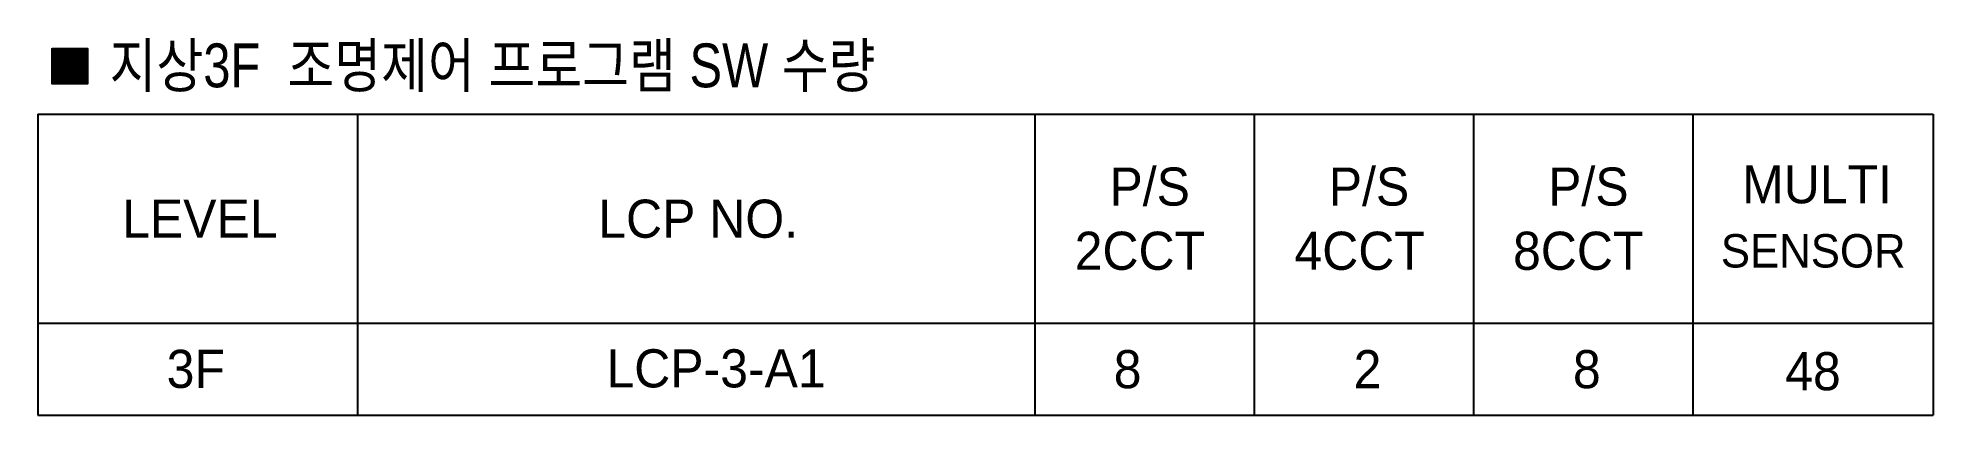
# Model space of a CAD drawing. Header units: millimetres. Extents: x 39625 to 501091, y -351975 to 836145.
# Drawn here: x 39625 to 79629, y 260639 to 268615 of the extents above; entities that cross this region are included whole.
import ezdxf

# ---------------------------------------------------------------- set-up
doc = ezdxf.new("R2010")
doc.units = ezdxf.units.MM
doc.header["$LTSCALE"] = 150
doc.layers.add('-----30 Text', color=2, linetype='Continuous')
doc.styles.add('ELEC', font='Dotum.ttf')

msp = doc.modelspace()

# ---------------------------------------------------------------- texts
at = {"layer": '-----30 Text', "style": 'ELEC', "width": 0.85}
msp.add_text('지상3F  조명제어 프로그램 SW 수량', height=927.35, dxfattribs=at).set_placement((41138, 267569))
at = {"layer": '-----30 Text', "style": 'ELEC'}
for s, height, p in [(' P/S', 805.8, (61950, 265068)), (' P/S', 805.8, (66579, 265068)), (' P/S', 805.8, (71209, 265068)), ('MULTI', 805.8, (75597, 265117)), (' LEVEL', 805.8, (41109, 264390)), (' LCP NO.', 805.8, (51160, 264389)), ('2CCT', 805.8, (61509, 263711)), ('4CCT', 805.8, (66148, 263711)), ('8CCT', 805.8, (70762, 263711)), ('SENSOR', 705.8, (75148, 263760)), ('3F', 805.8, (42343, 261214)), ('LCP-3-A1', 805.8, (51625, 261225)), ('8', 806, (62333, 261208)), ('2', 806, (67397, 261208)), ('8', 806, (72026, 261208)), ('48', 805.8, (76507, 261165))]:
    msp.add_text(s, height=height, dxfattribs=at).set_placement(p)

# ---------------------------------------------------------------- hatches: boundary and pattern name
at = {"layer": '-----30 Text'}
h = msp.add_hatch(dxfattribs=at)
h.set_pattern_fill('ANSI31', color=256, scale=2.180662, style=0)
h.set_pattern_definition([(45, (1576837.18027, -126137.69768), (-0.19274513219, 0.19274513219), [])])
h.paths.add_polyline_path([(39924, 268390), (40670, 268390), (40670, 267646), (39924, 267646)])

# ---------------------------------------------------------------- linework, layer by layer
msp.add_lwpolyline([(39924, 268390), (40670, 268390), (40670, 267646), (39924, 267646)], close=True, dxfattribs=at)
at = {"color": 3}
for p, q in [((39625, 267002), (39625, 260639)), ((39625, 267002), (60669, 267002)), ((46370, 267002), (46370, 260639)), ((60669, 267002), (60669, 260639)), ((60669, 267002), (60669, 260639)), ((60669, 267002), (79629, 267002)), ((65299, 267002), (65299, 260639)), ((69928, 267002), (69928, 260639)), ((74558, 267002), (74558, 260639)), ((79629, 267002), (79629, 260639)), ((79629, 267002), (79629, 261378)), ((39625, 262584), (60669, 262584)), ((60669, 262584), (79629, 262584)), ((39625, 260639), (60669, 260639)), ((60669, 260639), (79629, 260639))]:
    msp.add_line(p, q, dxfattribs=at)

msp.set_redraw_order([(e.dxf.handle, doc.entitydb.next_handle()) for e in msp.query("TEXT MTEXT ATTDEF DIMENSION ARC_DIMENSION")])  # texts and dimensions are drawn at this point

doc.saveas('drawing.dxf')
